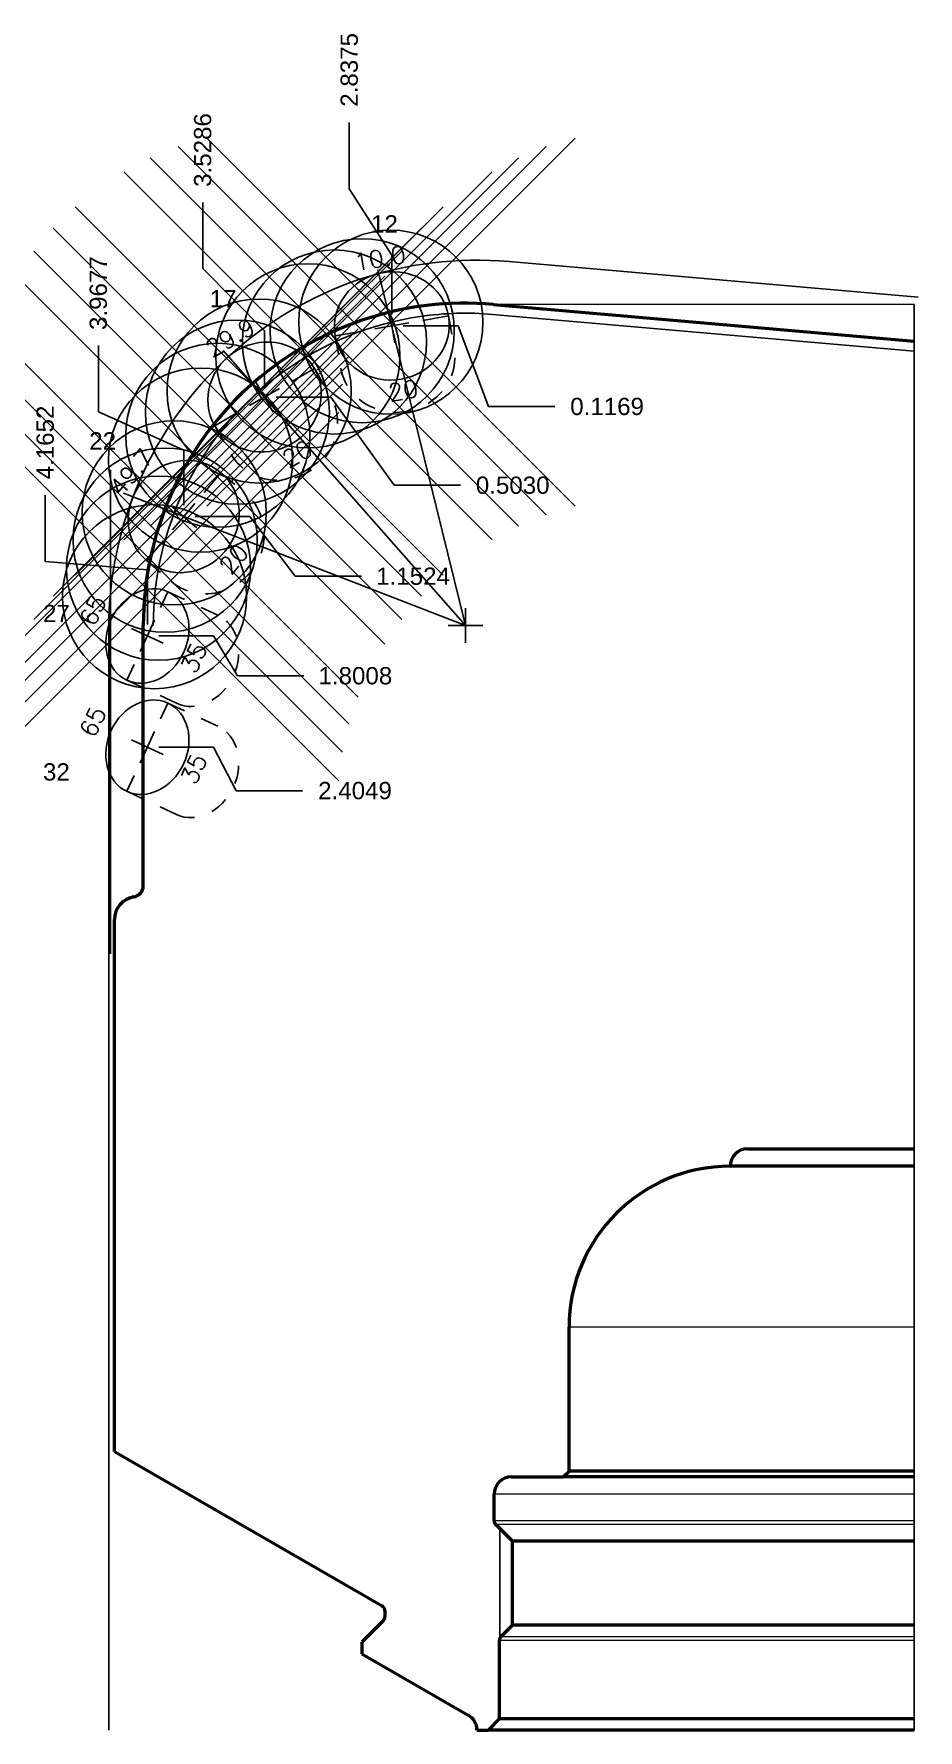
# Model space of a CAD drawing. Header units: inches. Extents: x 113.3 to 164.8, y -27 to 25.4.
# Drawn here: x 159.99 to 164.79, y -17.39 to -8.18 of the extents above; entities that cross this region are included whole.
import ezdxf
from ezdxf.enums import TextEntityAlignment as Align

# ---------------------------------------------------------------- set-up
doc = ezdxf.new("R2010")
doc.units = ezdxf.units.IN
doc.header["$MEASUREMENT"] = 0
doc.header["$PDMODE"] = 35
doc.linetypes.add('CENTER2', pattern=[1.125, 0.75, -0.125, 0.125, -0.125])
doc.linetypes.add('HIDDEN2', pattern=[0.1875, 0.125, -0.0625])
doc.layers.get('Defpoints').update_dxf_attribs({"color": 10})
doc.layers.add('Blade_5', color=7, linetype='Continuous', true_color=0x0066cc)
doc.layers.add('CLine', color=5, linetype='CENTER2')
doc.styles.add('RomanS', font='romans')
doc.styles.get("Standard").update_dxf_attribs({"font": 'arial.ttf'})
doc.dimstyles.get("Standard").update_dxf_attribs({"dimtxt": 0.09375, "dimasz": 0.18, "dimexe": 0.18, "dimexo": 0.0625, "dimgap": 0.09, "dimtad": 0, "dimtih": 1, "dimtoh": 1, "dimdec": 4, "dimzin": 0, "dimdsep": 46, "dimtxsty": 'Standard', "dimcen": 0.09, "dimadec": 4, "dimazin": 0, "dimtfac": 1, "dimtdec": 4, "dimtofl": 0, "dimtmove": 0, "dimatfit": 3, "dimfxl": 1, "dimtolj": 1, "dimtzin": 0, "dimarcsym": 0})

msp = doc.modelspace()

# ---------------------------------------------------------------- texts
at = {"layer": 'Blade_5'}
for s, p in [('12', (161.82057, -9.25361)), ('17', (160.94416, -9.65987)), ('22', (160.29008, -10.43235)), ('27', (160.03869, -11.36981)), ('32', (160.03869, -12.23008))]:
    msp.add_text(s, height=0.09375, dxfattribs=at).set_placement(p)

# ---------------------------------------------------------------- blocks, each defined once
blk = doc.blocks.new('CMark')
at = {"layer": 'CLine'}
for p, q in [((0, 0.094), (0, -0.094)), ((-0.094, 0), (0.094, 0))]:
    blk.add_line(p, q, dxfattribs=at)
blk = doc.blocks.new('1613@20')
for p, q in [((-0.1705, 0), (-0.3125, 0)), ((0.1707, 0), (0.3125, 0))]:
    blk.add_line(p, q)
at = {"color": 8, "linetype": 'HIDDEN2', "ltscale": 0.5}
blk.add_line((-0.3125, 0), (-0.3125, -0.1779), dxfattribs=at)
at = {"color": 8, "linetype": 'HIDDEN2', "ltscale": 0.5, "flags": 128}
blk.add_lwpolyline([(0.3125, 0), (0.3125, -0.1779)], dxfattribs=at)
blk.add_ellipse((0, 0), major_axis=(-0.3125, 0), ratio=0.939693, start_param=-3.141592653589793, end_param=3.141592653589793)
at = {"color": 8, "linetype": 'HIDDEN2', "ltscale": 0.5}
blk.add_ellipse((0, -0.1779), major_axis=(-0.3125, 0), ratio=0.939693, start_param=0, end_param=3.141593, dxfattribs=at)
blk.add_blockref('CMark', (0, 0))
at = {"style": 'RomanS'}
blk.add_text('20', height=0.094, dxfattribs=at).set_placement((0, -0.3562), align=Align.MIDDLE_CENTER)
blk.add_attdef('ANG', text='', height=0.094, dxfattribs=at).set_placement((0, 0.2975), align=Align.BOTTOM_CENTER)
blk = doc.blocks.new('*D440')
at = {"layer": 'Blade_5', "color": 0, "lineweight": -2, "transparency": 16777216}
for p, q in [((161.7024, -9.016), (161.7024, -8.656)), ((161.9333, -9.376), (161.7024, -9.016)), ((161.9333, -9.6985), (161.9333, -9.376))]:
    blk.add_line(p, q, dxfattribs=at)
at = {"layer": 'Defpoints', "color": 0, "transparency": 16777216}
for p in [(161.7024, -8.656), (164.7707, -9.6441), (161.9333, -9.761)]:
    blk.add_point(p, dxfattribs=at)
at = {"layer": 'Blade_5', "color": 0, "transparency": 16777216, "insert": (161.7024, -8.3702), "char_height": 0.09375, "attachment_point": 5, "rotation": 90}
blk.add_mtext('\\A1;2.8375', dxfattribs=at)
blk = doc.blocks.new('*D441')
at = {"layer": 'Blade_5', "color": 0, "lineweight": -2, "transparency": 16777216}
for p, q in [((160.9064, -9.4499), (160.9064, -9.0899)), ((161.2421, -9.7871), (160.9064, -9.4499)), ((161.2421, -10.0846), (161.2421, -9.7871))]:
    blk.add_line(p, q, dxfattribs=at)
at = {"layer": 'Defpoints', "color": 0, "transparency": 16777216}
for p in [(160.9064, -9.0899), (164.7707, -9.6441), (161.2421, -10.1471)]:
    blk.add_point(p, dxfattribs=at)
at = {"layer": 'Blade_5', "color": 0, "transparency": 16777216, "insert": (160.9064, -8.8054), "char_height": 0.09375, "attachment_point": 5, "rotation": 90}
blk.add_mtext('\\A1;3.5286', dxfattribs=at)
blk = doc.blocks.new('*D442')
at = {"layer": 'Blade_5', "color": 0, "lineweight": -2, "transparency": 16777216}
for p, q in [((160.3395, -10.2274), (160.3395, -9.8674)), ((160.803, -10.4365), (160.3395, -10.2274)), ((160.803, -10.734), (160.803, -10.4365))]:
    blk.add_line(p, q, dxfattribs=at)
at = {"layer": 'Defpoints', "color": 0, "transparency": 16777216}
for p in [(164.7707, -9.6441), (160.3395, -9.8674), (160.803, -10.7965)]:
    blk.add_point(p, dxfattribs=at)
at = {"layer": 'Blade_5', "color": 0, "transparency": 16777216, "insert": (160.3395, -9.5828), "char_height": 0.09375, "attachment_point": 5, "rotation": 90}
blk.add_mtext('\\A1;3.9677', dxfattribs=at)
blk = doc.blocks.new('*D443')
at = {"layer": 'Blade_5', "color": 0, "lineweight": -2, "transparency": 16777216}
for p, q in [((161.9958, -9.761), (162.2933, -9.761)), ((162.2933, -9.761), (162.458, -10.1988)), ((162.458, -10.1988), (162.818, -10.1988))]:
    blk.add_line(p, q, dxfattribs=at)
at = {"layer": 'Defpoints', "color": 0, "transparency": 16777216}
for p in [(164.7707, -9.6441), (161.9333, -9.761), (162.818, -10.1988)]:
    blk.add_point(p, dxfattribs=at)
at = {"layer": 'Blade_5', "color": 0, "transparency": 16777216, "insert": (163.1027, -10.1988), "char_height": 0.09375, "attachment_point": 5}
blk.add_mtext('\\A1;0.1169', dxfattribs=at)
blk = doc.blocks.new('*D438')
at = {"layer": 'Blade_5', "color": 0, "lineweight": -2, "transparency": 16777216}
for p, q in [((161.3046, -10.1471), (161.6021, -10.1471)), ((161.6021, -10.1471), (161.9455, -10.6267)), ((161.9455, -10.6267), (162.3055, -10.6267))]:
    blk.add_line(p, q, dxfattribs=at)
at = {"layer": 'Defpoints', "color": 0, "transparency": 16777216}
for p in [(164.7707, -9.6441), (161.2421, -10.1471), (162.3055, -10.6267)]:
    blk.add_point(p, dxfattribs=at)
at = {"layer": 'Blade_5', "color": 0, "transparency": 16777216, "insert": (162.5899, -10.6267), "char_height": 0.09375, "attachment_point": 5}
blk.add_mtext('\\A1;0.5030', dxfattribs=at)
blk = doc.blocks.new('*D439')
at = {"layer": 'Blade_5', "color": 0, "lineweight": -2, "transparency": 16777216}
for p, q in [((160.8655, -10.7965), (161.163, -10.7965)), ((161.163, -10.7965), (161.4088, -11.1209)), ((161.4088, -11.1209), (161.7688, -11.1209))]:
    blk.add_line(p, q, dxfattribs=at)
at = {"layer": 'Defpoints', "color": 0, "transparency": 16777216}
for p in [(164.7707, -9.6441), (160.803, -10.7965), (161.7688, -11.1209)]:
    blk.add_point(p, dxfattribs=at)
at = {"layer": 'Blade_5', "color": 0, "transparency": 16777216, "insert": (162.0487, -11.1209), "char_height": 0.09375, "attachment_point": 5}
blk.add_mtext('\\A1;1.1524', dxfattribs=at)
blk = doc.blocks.new('1313@35')
at = {"color": 8, "linetype": 'HIDDEN2', "ltscale": 0.5}
blk.add_line((-0.2645, 0), (-0.2645, -0.2983), dxfattribs=at)
for p, q in [((-0.1705, 0), (-0.2645, 0)), ((0.1707, 0), (0.2645, 0))]:
    blk.add_line(p, q)
at = {"color": 8, "linetype": 'HIDDEN2', "ltscale": 0.5, "flags": 128}
blk.add_lwpolyline([(0.2645, 0), (0.2645, -0.2983)], dxfattribs=at)
blk.add_ellipse((0, 0), major_axis=(0.2645, 0), ratio=0.819152)
at = {"color": 8, "linetype": 'HIDDEN2', "ltscale": 0.5}
blk.add_ellipse((0, -0.2983), major_axis=(0.2645, 0), ratio=0.819152, start_param=3.141593, end_param=6.283185, dxfattribs=at)
blk.add_blockref('CMark', (0, 0))
at = {"style": 'RomanS'}
blk.add_text('35', height=0.094, dxfattribs=at).set_placement((0, -0.2792), align=Align.MIDDLE_CENTER)
blk.add_attdef('ANG', text='', height=0.094, dxfattribs=at).set_placement((0, 0.2511), align=Align.BOTTOM_CENTER)
blk = doc.blocks.new('*D444')
at = {"layer": 'Blade_5', "color": 0, "lineweight": -2, "transparency": 16777216}
for p, q in [((160.6681, -11.4449), (160.9656, -11.4449)), ((160.9656, -11.4449), (161.095, -11.6615)), ((161.095, -11.6615), (161.455, -11.6615))]:
    blk.add_line(p, q, dxfattribs=at)
at = {"layer": 'Defpoints', "color": 0, "transparency": 16777216}
for p in [(164.7707, -9.6441), (160.6056, -11.4449), (161.455, -11.6615)]:
    blk.add_point(p, dxfattribs=at)
at = {"layer": 'Blade_5', "color": 0, "transparency": 16777216, "insert": (161.7353, -11.6615), "char_height": 0.09375, "attachment_point": 5}
blk.add_mtext('\\A1;1.8008', dxfattribs=at)
blk = doc.blocks.new('*D445')
at = {"layer": 'Blade_5', "color": 0, "lineweight": -2, "transparency": 16777216}
for p, q in [((160.6681, -12.049), (160.9656, -12.049)), ((160.9656, -12.049), (161.0881, -12.2852)), ((161.0881, -12.2852), (161.4481, -12.2852))]:
    blk.add_line(p, q, dxfattribs=at)
at = {"layer": 'Defpoints', "color": 0, "transparency": 16777216}
for p in [(164.7707, -9.6441), (160.6056, -12.049), (161.4481, -12.2852)]:
    blk.add_point(p, dxfattribs=at)
at = {"layer": 'Blade_5', "color": 0, "transparency": 16777216, "insert": (161.7336, -12.2852), "char_height": 0.09375, "attachment_point": 5}
blk.add_mtext('\\A1;2.4049', dxfattribs=at)
blk = doc.blocks.new('*D446')
at = {"layer": 'Blade_5', "color": 0, "lineweight": -2, "transparency": 16777216}
for p, q in [((160.051, -11.0401), (160.051, -10.6801)), ((160.6056, -11.0849), (160.051, -11.0401)), ((160.6056, -11.3824), (160.6056, -11.0849))]:
    blk.add_line(p, q, dxfattribs=at)
at = {"layer": 'Defpoints', "color": 0, "transparency": 16777216}
for p in [(164.7707, -9.6441), (160.051, -10.6801), (160.6056, -11.4449)]:
    blk.add_point(p, dxfattribs=at)
at = {"layer": 'Blade_5', "color": 0, "transparency": 16777216, "insert": (160.051, -10.3941), "char_height": 0.09375, "attachment_point": 5, "rotation": 90}
blk.add_mtext('\\A1;4.1652', dxfattribs=at)

# ---------------------------------------------------------------- dimensions: what is measured, and where the dimension line sits
at = {"layer": 'Blade_5'}
for feature_location, offset, dtype, origin, picture, middle in [((161.933289, -9.761009), (-0.230871, 1.105016), 1, (164.770741, -9.64411), '*D440', (161.702418, -8.370244)), ((161.24214, -10.1471), (-0.33573, 1.05718), 1, (164.77074, -9.64411), '*D441', (160.9064, -8.80538)), ((160.80304, -10.79647), (-0.4635, 0.9291), 1, (164.77074, -9.64411), '*D442', (160.33955, -9.5828)), ((160.60555, -11.44492), (-0.55455, 0.76477), 1, (164.77074, -9.64411), '*D446', (160.051, -10.39414)), ((160.60555, -11.44492), (0.84947, -0.21662), 0, (164.77074, -9.64411), '*D444', (161.7353, -11.66153)), ((160.60555, -12.049), (0.84253, -0.23616), 0, (164.77074, -9.64411), '*D445', (161.73358, -12.28516)), ((160.80304, -10.79647), (0.96571, -0.32446), 0, (164.77074, -9.64411), '*D439', (162.04875, -11.12093)), ((161.24214, -10.1471), (1.06332, -0.47963), 0, (164.77074, -9.64411), '*D438', (162.5899, -10.62674)), ((161.93329, -9.76101), (0.88475, -0.43783), 0, (164.77074, -9.64411), '*D443', (163.10274, -10.19884))]:
    dim = msp.add_ordinate_dim(feature_location=feature_location, offset=offset, dtype=dtype, origin=origin, dimstyle='Standard', dxfattribs=at)
    dim.commit()
    dim.dimension.update_dxf_attribs({"geometry": picture, "text_midpoint": middle})

# ---------------------------------------------------------------- linework, layer by layer
at = {"lineweight": 18}
for p, q in [((164.77074, -9.64411), (162.48576, -9.64411)), ((164.77074, -15.19995), (162.89574, -15.19995)), ((164.77074, -16.1062), (162.48949, -16.1062)), ((162.48949, -16.24951), (164.77074, -16.24951)), ((164.77074, -16.2716), (162.49864, -16.2716)), ((164.77074, -16.90039), (162.51824, -16.90039)), ((162.52739, -16.8783), (164.77074, -16.8783))]:
    msp.add_line(p, q, dxfattribs=at)
at = {"lineweight": 50}
for p, q in [((162.48576, -9.64411), (164.77074, -9.84402)), ((160.58324, -12.80084), (160.58324, -11.38745)), ((160.42699, -15.8745), (160.42699, -12.98572)), ((163.86449, -14.2312), (164.77074, -14.2312)), ((164.77074, -14.32495), (163.77074, -14.32495)), ((162.89574, -15.9812), (162.89574, -15.19995)), ((160.42699, -15.8745), (161.88012, -16.71346)), ((162.58324, -16.01245), (162.86449, -16.01245)), ((162.86449, -16.01245), (162.89574, -15.9812)), ((164.77074, -16.01245), (162.86449, -16.01245)), ((164.77074, -15.9812), (162.89574, -15.9812)), ((162.48949, -16.24951), (162.48949, -16.1062)), ((162.58839, -16.36135), (162.49864, -16.2716)), ((164.77074, -16.36135), (162.58839, -16.36135)), ((162.58839, -16.8173), (162.58839, -16.36135)), ((161.89574, -16.74052), (161.89574, -16.77204)), ((161.88659, -16.79413), (161.77074, -16.90998)), ((162.52739, -16.8783), (162.58839, -16.8173)), ((164.77074, -16.8173), (162.58839, -16.8173)), ((161.77074, -16.90998), (161.77074, -16.97248)), ((162.51824, -17.32495), (162.51824, -16.90039)), ((161.77074, -16.97248), (162.34887, -17.30626)), ((162.39574, -17.38745), (162.45574, -17.38745)), ((162.51824, -17.32495), (162.45574, -17.38745)), ((164.77074, -17.38745), (162.45574, -17.38745)), ((162.51824, -17.32495), (164.77074, -17.32495))]:
    msp.add_line(p, q, dxfattribs=at)
for p, q in [((164.77074, -9.64411), (164.77074, -17.38745)), ((160.40574, -13.172), (160.40574, -10.54348))]:
    msp.add_line(p, q)
at = {"lineweight": 25}
msp.add_line((162.52074, -16.88815), (162.52074, -16.2937), dxfattribs=at)
at = {"color": 5}
msp.add_lwpolyline([(160.39574, -17.38745), (160.39574, -11.40356, -0.4400105), (162.57005, -9.41117), (164.79161, -9.60553)], format="xyb", dxfattribs=at)
at = {"color": 1}
for points in [[(161.34122, -10.01221, -0.1205103), (162.08793, -9.70959, -0.1205103)], [(162.08898, -9.70943, -0.0580184), (162.48103, -9.6982), (164.77074, -9.89853)], [(160.81434, -10.63357, -0.1218947), (161.34122, -10.01221)], [(160.63754, -11.38745, -0.1156886), (160.81434, -10.63357, -0.0692688)]]:
    msp.add_lwpolyline(points, format="xyb", dxfattribs=at)
at = {"lineweight": 50}
for centre, radius, start, end in [((162.33324, -11.38745), 1.75, 85, 180), ((160.52074, -12.80084), 0.0625, 279.594068, 0), ((160.55199, -12.98572), 0.125, 99.594068, 180), ((163.86449, -14.32495), 0.09375, 90, 180), ((163.77074, -15.19995), 0.875, 90, 180), ((162.58324, -16.1062), 0.09375, 90, 180), ((162.52074, -16.24951), 0.03125, 180, 225), ((161.86449, -16.74052), 0.03125, 0, 60), ((161.86449, -16.77204), 0.03125, 315, 0), ((162.54949, -16.90039), 0.03125, 135, 180), ((162.30199, -17.38745), 0.09375, 0, 60)]:
    msp.add_arc(centre, radius, start, end, dxfattribs=at)
for p in [(161.92832, -9.74081), (161.62171, -9.84825), (161.77244, -9.78717), (161.47753, -9.9235), (161.21265, -10.11479), (161.09462, -10.22934), (160.98824, -10.35479), (160.89452, -10.48996), (160.75142, -10.77653), (160.70191, -10.92466), (160.66625, -11.07673), (160.64473, -11.23143)]:
    msp.add_point(p)
at = {"layer": 'Blade_5'}
for q in [(161.85818, -9.45557), (161.01814, -9.89388), (160.47574, -10.67006)]:
    msp.add_line((162.33324, -11.38745), q, dxfattribs=at)

# ---------------------------------------------------------------- block references
msp.add_blockref('CMark', (162.33324, -11.38745))
for name, p, rotation, values in [('1613@20', (161.93329, -9.76101), 10, {'ANG': '10.0'}), ('1613@20', (161.24214, -10.1471), 29.9, {'ANG': '29.9'}), ('1613@20', (160.80304, -10.79647), 49.7, {'ANG': '49.7'}), ('1313@35', (160.60555, -11.44492), 65, {'ANG': '65'}), ('1313@35', (160.60555, -12.049), 65, {'ANG': '65'})]:
    msp.add_blockref(name, p, dxfattribs=dict(at, rotation=rotation)).add_auto_attribs(values)

msp.set_redraw_order([(e.dxf.handle, doc.entitydb.next_handle()) for e in msp.query("TEXT MTEXT ATTDEF DIMENSION ARC_DIMENSION")])  # texts and dimensions are drawn at this point

doc.saveas('drawing.dxf')
